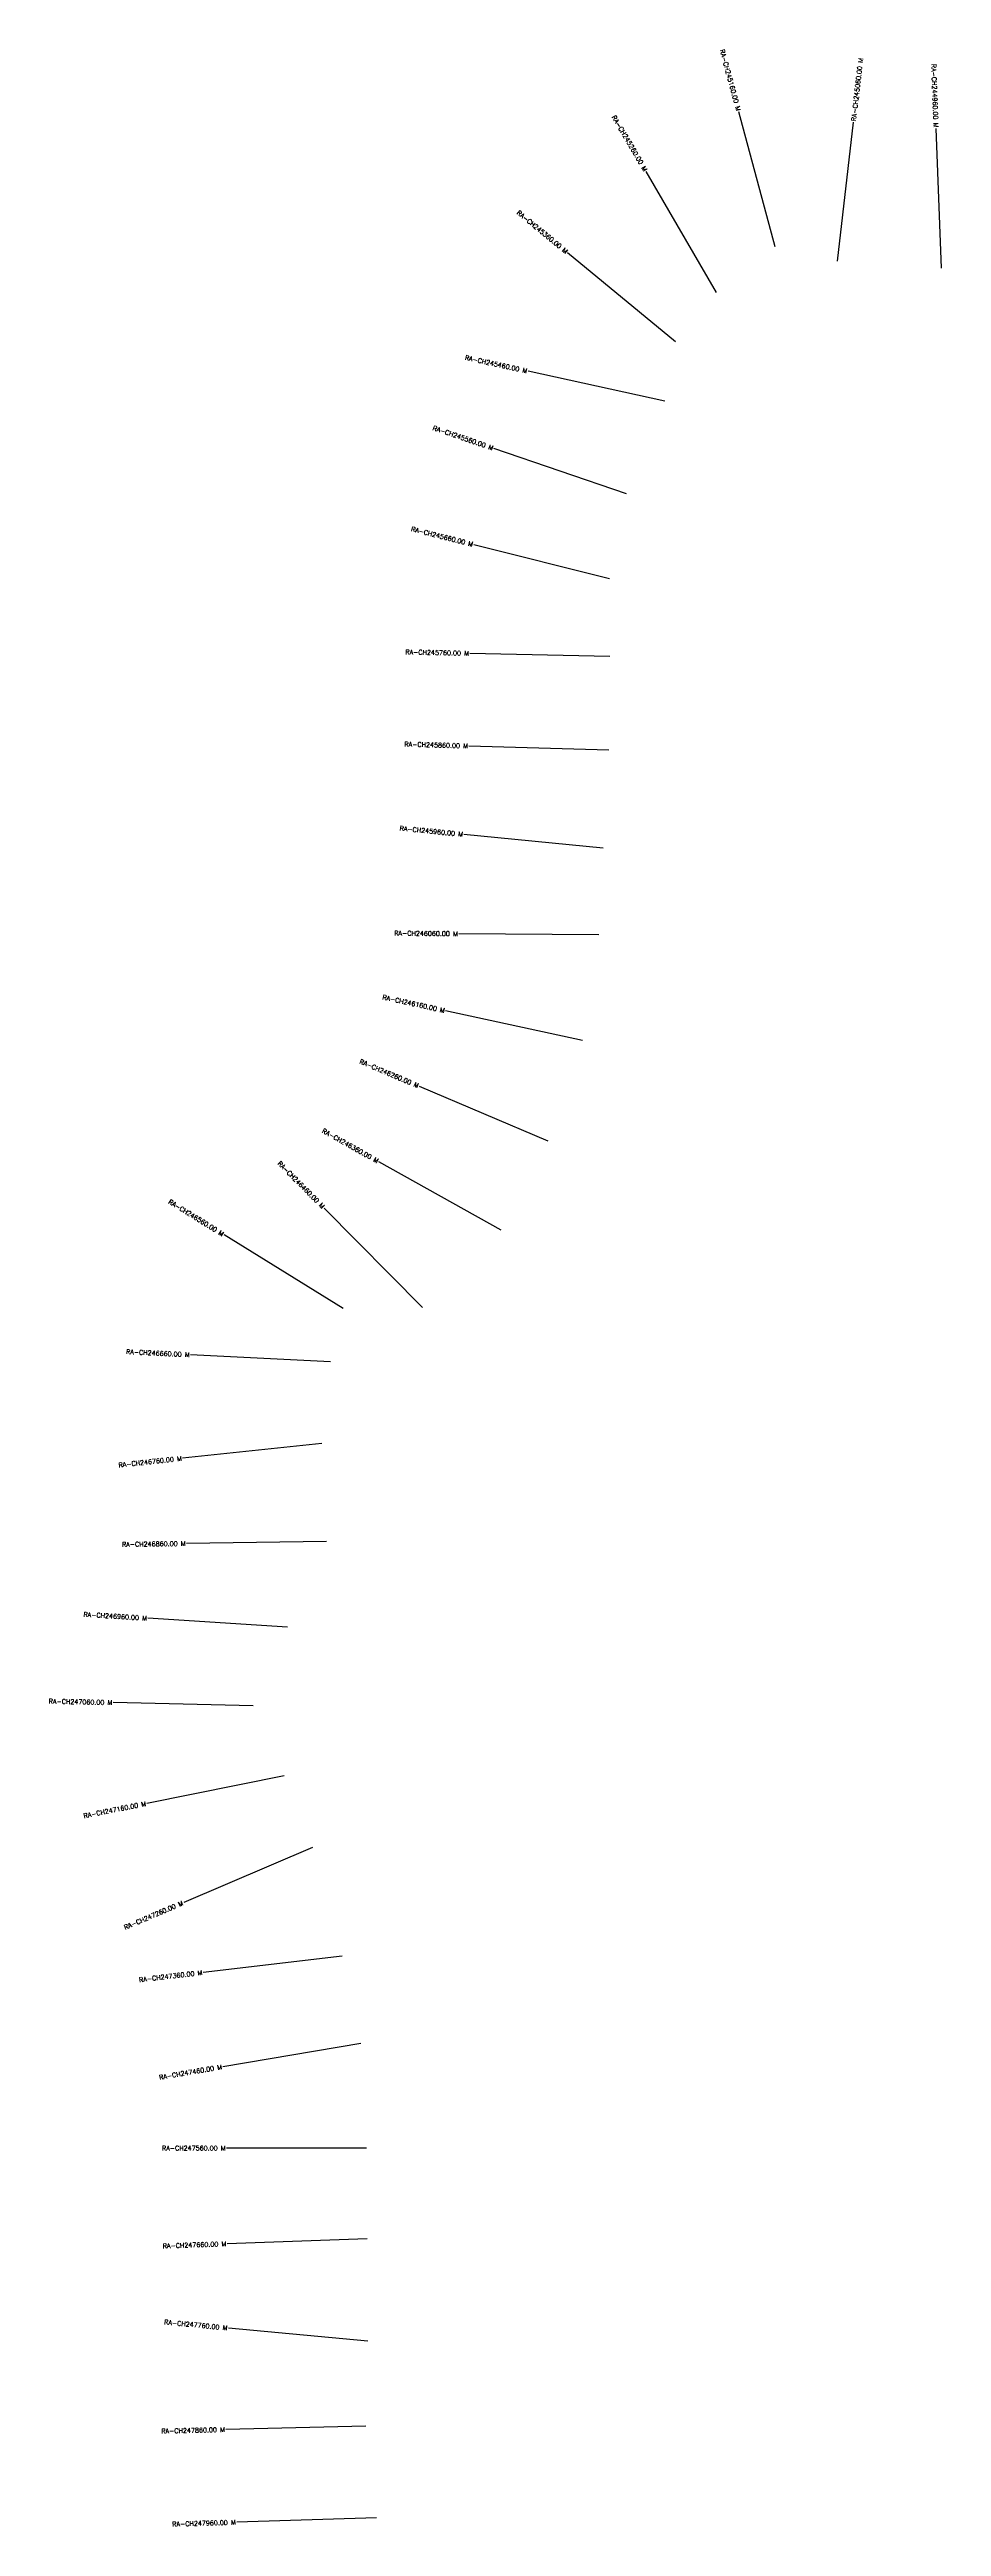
# Model space of a CAD drawing. Header units: metres. Extents: x 278224 to 282386, y 2044643 to 2047329.
# Drawn here: x 278224 to 279180, y 2044646 to 2047301 of the extents above; entities that cross this region are included whole.
import ezdxf
from ezdxf.enums import TextEntityAlignment as Align

# ---------------------------------------------------------------- set-up
doc = ezdxf.new("R2010")
doc.units = ezdxf.units.M
doc.layers.add('CS', color=134, linetype='Continuous')
doc.layers.add('CSMark', color=6, linetype='Continuous')
doc.styles.get("Standard").update_dxf_attribs({"font": 'simplex.shx'})

msp = doc.modelspace()

# ---------------------------------------------------------------- linework, layer by layer
at = {"layer": 'CS'}
for p, q in [((279001.8, 2047089.4), (278962.9, 2047234.3)), ((279068.7, 2047074), (279085.7, 2047223)), ((279180, 2047066.6), (279174.3, 2047216.4)), ((278939.1, 2047040.6), (278863.5, 2047170.1)), ((278895.1, 2046987.7), (278779.3, 2047083.1)), ((278883.6, 2046924), (278737.1, 2046956.1)), ((278842.5, 2046824.7), (278700.5, 2046873.2)), ((278824.4, 2046733.5), (278679, 2046770.2)), ((278824.6, 2046650.4), (278674.7, 2046653.7)), ((278823.6, 2046549.8), (278673.7, 2046554.3)), ((278817.6, 2046444.9), (278668.3, 2046459.6)), ((278812.8, 2046351.9), (278662.8, 2046353.2)), ((278795.2, 2046238.6), (278648.6, 2046270.6)), ((278758.6, 2046130.9), (278620.6, 2046189.6)), ((278708.1, 2046035.4), (278577.2, 2046108.7)), ((278624.1, 2045952.5), (278518.6, 2046059.1)), ((278538.9, 2045951.4), (278411.3, 2046030.3)), ((278525.2, 2045894.4), (278375.4, 2045901.9)), ((278516.1, 2045806.9), (278366.9, 2045791)), ((278521.1, 2045701.7), (278371.1, 2045699.6)), ((278479.4, 2045610.1), (278329.7, 2045619.5)), ((278442.6, 2045525.8), (278292.6, 2045529.1)), ((278475.7, 2045450.5), (278328.6, 2045421.1)), ((278506, 2045373.8), (278368.1, 2045315)), ((278538, 2045257.3), (278389, 2045239.9)), ((278557.9, 2045163.9), (278410, 2045138.8)), ((278564, 2045051.6), (278414, 2045051.6)), ((278564.7, 2044954.2), (278414.7, 2044949)), ((278565.3, 2044844.6), (278416, 2044858.7)), ((278563.1, 2044753.6), (278413.2, 2044749.9)), ((278574.8, 2044655.2), (278424.9, 2044650.7))]:
    msp.add_line(p, q, dxfattribs=at)

# ---------------------------------------------------------------- texts
at = {"layer": 'CSMark'}
for s, rotation, p in [('RA-CH245160.00 M', 285.0467, (278962.6, 2047235.3)), ('RA-CH244960.00 M', 272.1738, (279174.2, 2047217.4)), ('RA-CH245260.00 M', 300.2872, (278863, 2047171)), ('RA-CH245360.00 M', 320.5038, (278778.6, 2047083.7)), ('RA-CH245460.00 M', 347.6319, (278736.1, 2046956.3)), ('RA-CH245560.00 M', 341.1214, (278699.6, 2046873.6)), ('RA-CH245660.00 M', 345.8024, (278678, 2046770.5)), ('RA-CH245760.00 M', 358.755, (278673.7, 2046653.7)), ('RA-CH245860.00 M', 358.2669, (278672.7, 2046554.4)), ('RA-CH245960.00 M', 354.4014, (278667.3, 2046459.7)), ('RA-CH246060.00 M', 359.5219, (278661.8, 2046353.2)), ('RA-CH246160.00 M', 347.6697, (278647.7, 2046270.8)), ('RA-CH246260.00 M', 336.9773, (278619.6, 2046190)), ('RA-CH246360.00 M', 330.7383, (278576.4, 2046109.2)), ('RA-CH246460.00 M', 314.712, (278517.9, 2046059.8)), ('RA-CH246560.00 M', 328.2805, (278410.4, 2046030.8)), ('RA-CH246660.00 M', 357.1475, (278374.4, 2045901.9)), ('RA-CH246760.00 M', 6.1172, (278366, 2045790.9)), ('RA-CH246860.00 M', 0.803, (278370.1, 2045699.6)), ('RA-CH246960.00 M', 356.4168, (278328.7, 2045619.5)), ('RA-CH247060.00 M', 358.7437, (278291.6, 2045529.1)), ('RA-CH247160.00 M', 11.3153, (278327.6, 2045420.9)), ('RA-CH247260.00 M', 23.098, (278367.1, 2045314.6)), ('RA-CH247360.00 M', 6.6428, (278388, 2045239.8)), ('RA-CH247460.00 M', 9.633, (278409, 2045138.7)), ('RA-CH247660.00 M', 1.9939, (278413.7, 2044949)), ('RA-CH247760.00 M', 354.5741, (278415, 2044858.8)), ('RA-CH247860.00 M', 1.3931, (278412.2, 2044749.9)), ('RA-CH247960.00 M', 1.7489, (278423.9, 2044650.6))]:
    msp.add_text(s, height=5, rotation=rotation, dxfattribs=at).set_placement(p, align=Align.MIDDLE_RIGHT)
msp.add_text('RA-CH245060.00 M', height=5, rotation=83.4744, dxfattribs=at).set_placement((279085.8, 2047224), align=Align.MIDDLE_LEFT)
msp.add_text('RA-CH247560.00 M', height=5, dxfattribs=at).set_placement((278413, 2045051.6), align=Align.MIDDLE_RIGHT)

doc.saveas('drawing.dxf')
